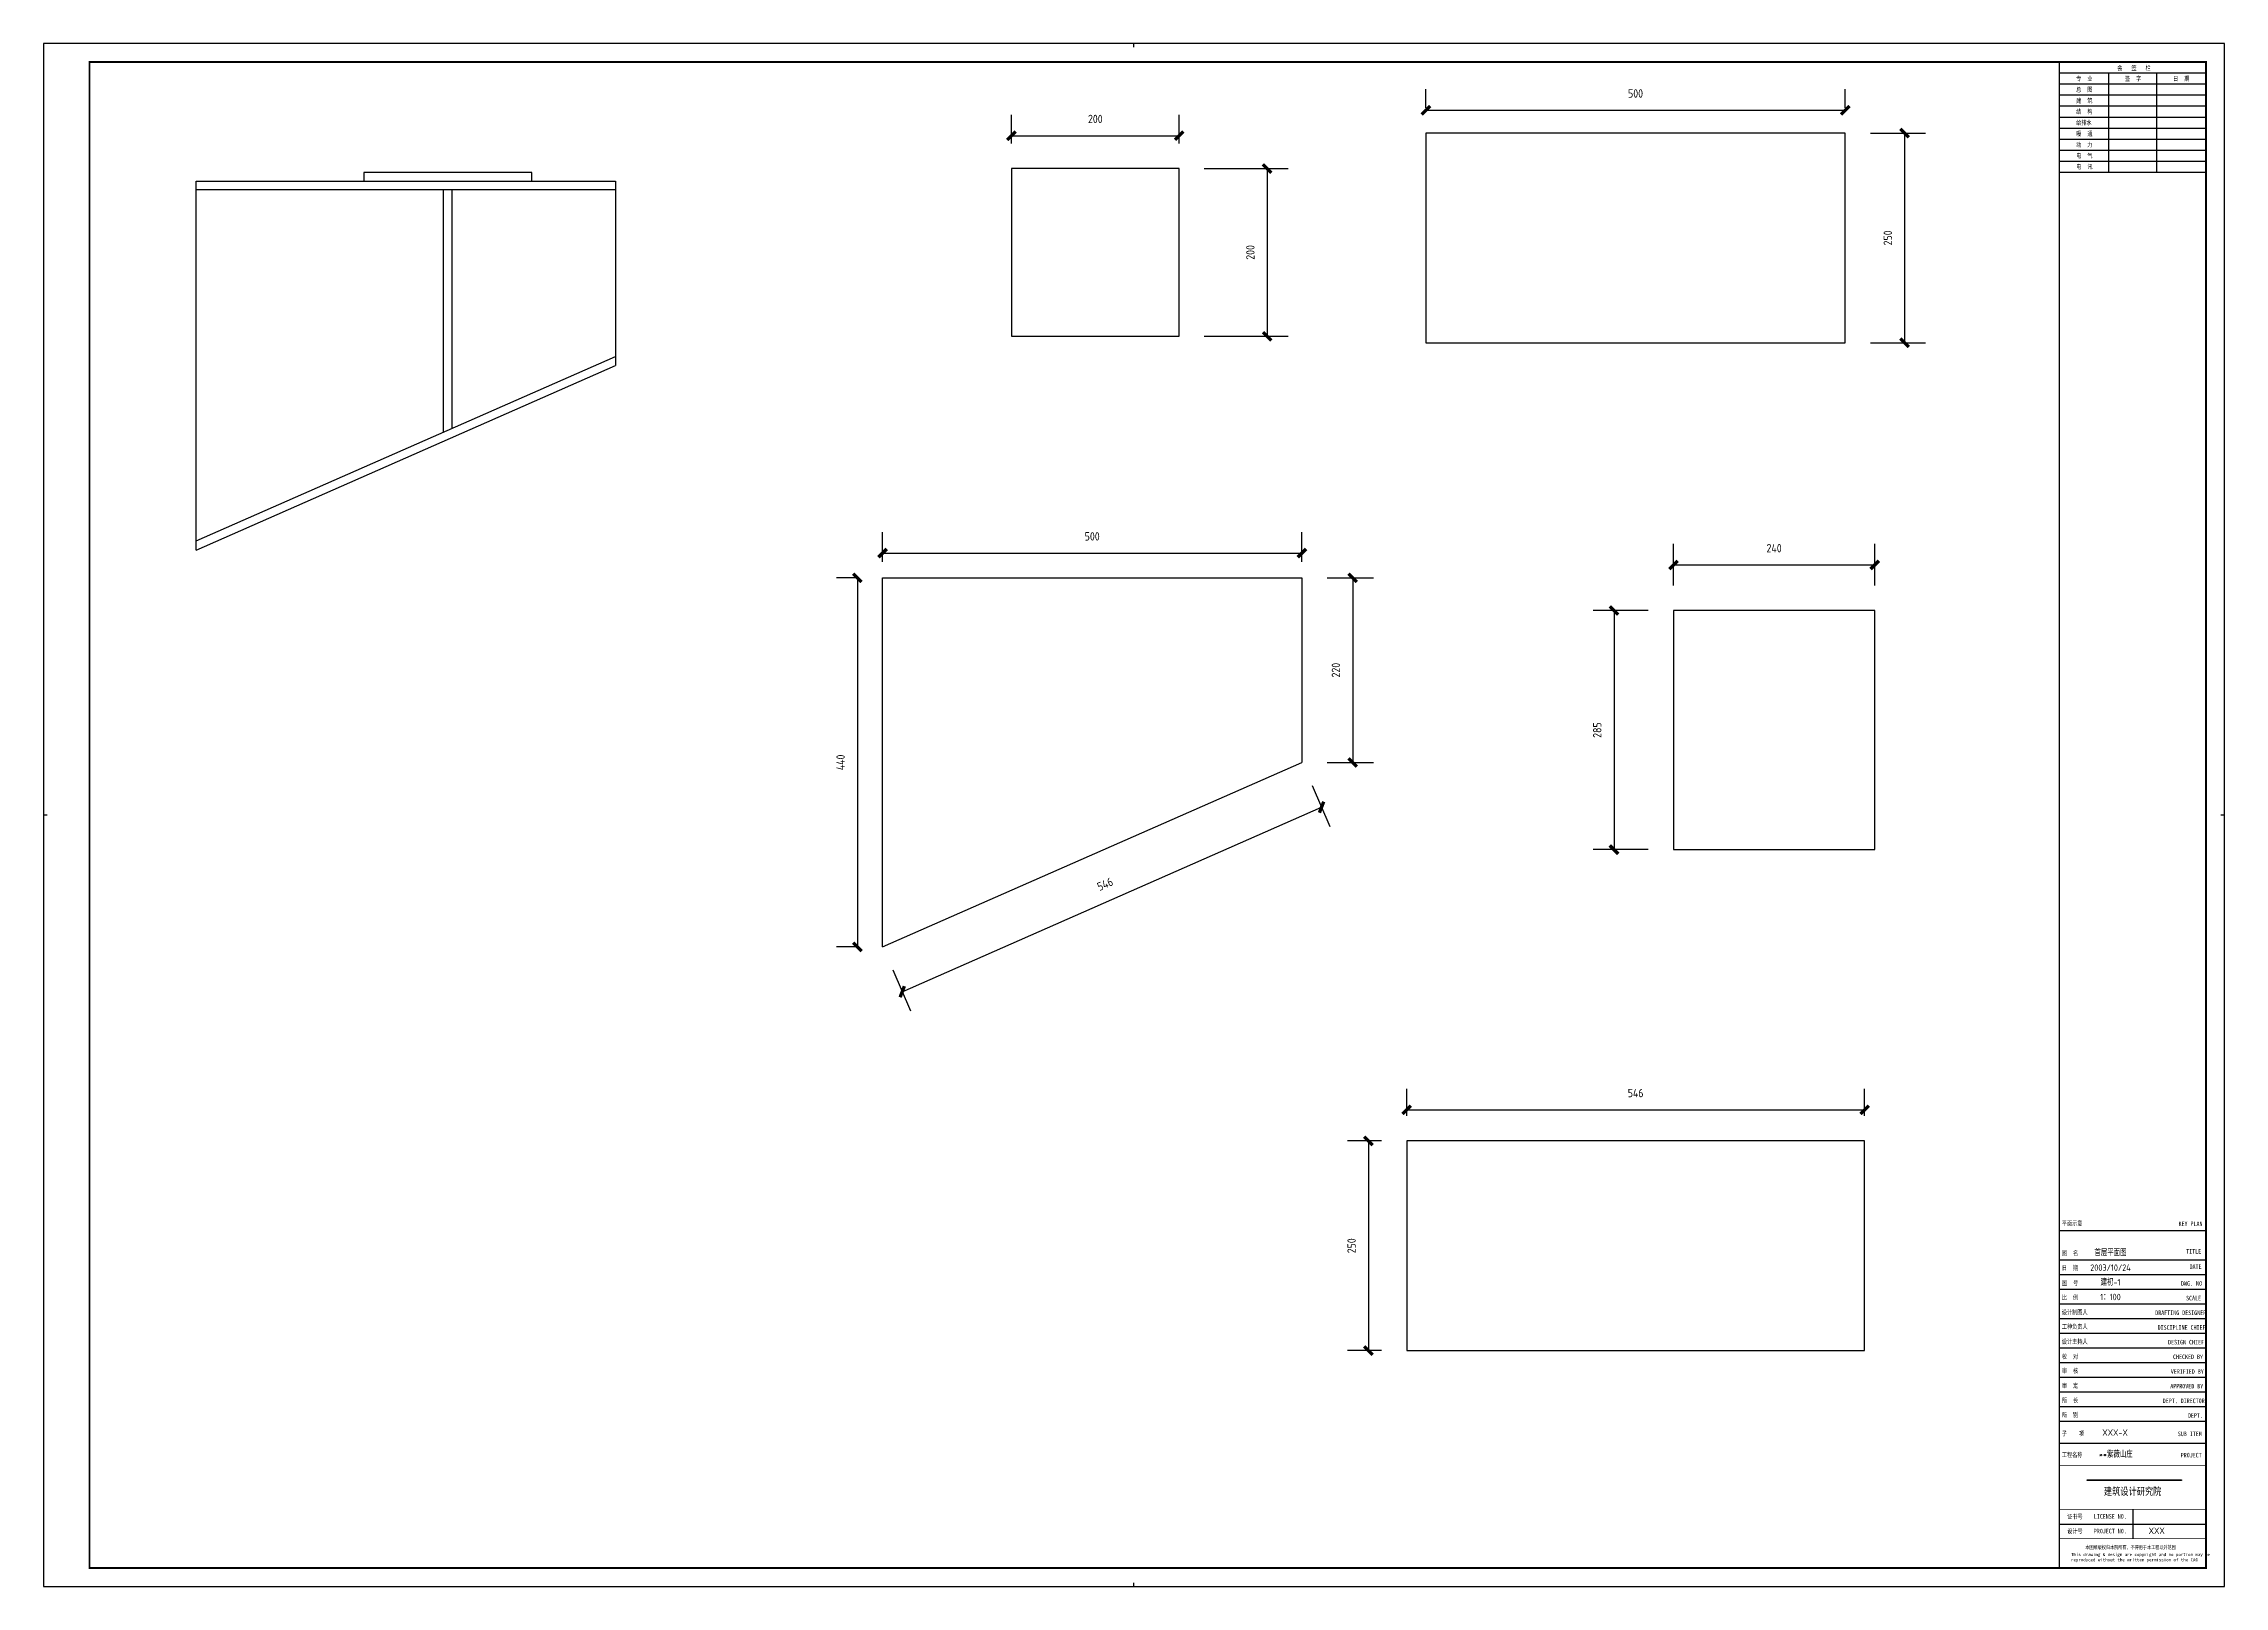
# Model space of a CAD drawing. Extents: x -9001 to 151288, y 75886 to 362543.
# Drawn here: x 21544 to 47547, y 139720 to 158112 of the extents above; entities that cross this region are included whole.
import ezdxf
from ezdxf.enums import TextEntityAlignment as Align

# ---------------------------------------------------------------- set-up
doc = ezdxf.new("R2010")
doc.units = 0
doc.header["$LTSCALE"] = 1000
doc.header["$MEASUREMENT"] = 0
doc.layers.add('PUB_TITLE', color=4, linetype='Continuous')
doc.styles.get("Standard").update_dxf_attribs({"font": 'gbenor.shx', "bigfont": 'gbcbig.shx'})
doc.styles.add('图框', font='')
doc.styles.get('图框').set_extended_font_data('SimSun')
doc.dimstyles.get("Standard").update_dxf_attribs({"dimscale": 100, "dimtxt": 1, "dimasz": 1, "dimexe": 2.5, "dimexo": 3, "dimgap": 1.5, "dimtad": 1, "dimdec": 0, "dimzin": 0, "dimdsep": 46, "dimtxsty": 'Standard', "dimblk": 'ARCHTICK', "dimcen": 0.09, "dimadec": 0, "dimazin": 0, "dimtfac": 1, "dimtdec": 0, "dimtix": 1, "dimtmove": 2, "dimatfit": 3, "dimfxl": 1, "dimtolj": 1, "dimtzin": 0, "dimarcsym": 0})

# ---------------------------------------------------------------- blocks, each defined once
blk = doc.blocks.new('$titleblk$00000167')
blk.add_hatch(color=256).paths.add_polyline_path([(-74.9, 58.1), (-74.9, 57.7), (-23.4, 57.7), (-23.4, 58.1)])
for p, q in [((-594.5, 839), (-594.5, 841)), ((-90, 825), (-10, 825)), ((-63, 771), (-63, 825)), ((-37, 825), (-37, 771)), ((-90, 819), (-10, 819)), ((-90, 813), (-10, 813)), ((-90, 807), (-10, 807)), ((-90, 801), (-10, 801)), ((-90, 795), (-10, 795)), ((-90, 789), (-10, 789)), ((-90, 783), (-10, 783)), ((-90, 777), (-10, 777)), ((-90, 771), (-10, 771)), ((-1187, 420.5), (-1189, 420.5)), ((0, 420.5), (-2, 420.5)), ((-90, 194), (-10, 194)), ((-90, 194), (-10, 194)), ((-90, 178), (-10, 178)), ((-90, 170), (-10, 170)), ((-90, 162), (-10, 162)), ((-90, 154), (-10, 154)), ((-90, 146), (-10, 146)), ((-90, 138), (-10, 138)), ((-90, 130), (-10, 130)), ((-90, 122), (-10, 122)), ((-90, 114), (-10, 114)), ((-90, 106), (-10, 106)), ((-90, 98), (-10, 98)), ((-90, 90), (-10, 90)), ((-90, 78), (-10, 78)), ((-50, 42), (-50, 26)), ((-90, 34), (-10, 34)), ((-594.5, 0), (-594.5, 2))]:
    blk.add_line(p, q)
for points in [[(-1189, 0), (0, 0), (0, 841), (-1189, 841)], [(-74.9, 58.1), (-23.4, 58.1), (-23.4, 57.7), (-74.9, 57.7)]]:
    blk.add_lwpolyline(points, close=True)
at = {"const_width": 1}
blk.add_lwpolyline([(-1164, 10), (-10, 10), (-10, 831), (-1164, 831)], close=True, dxfattribs=at)
for points, const_width in [([(-90, 831), (-90, 10)], 0.8), ([(-90, 831), (-90, 767)], 0.8), ([(-10, 767), (-10, 831), (-90, 831)], 0.8), ([(-90, 10), (-10, 10), (-10, 200)], 0.8), ([(-90, 66), (-10, 66)], 0.4), ([(-90, 42), (-10, 42)], 0.4), ([(-90, 26), (-10, 26)], 0.4)]:
    blk.add_lwpolyline(points, dxfattribs=dict(const_width=const_width))
at = {"style": '图框', "width": 0.8}
for s, height, p in [('专  业', 2.5, (-80.8, 820.7)), ('会   签   栏', 2.5, (-58.4, 826.5)), ('签  字', 2.5, (-54.2, 820.7)), ('日  期', 2.5, (-28, 820.7)), ('总  图', 2.5, (-80.8, 814.7)), ('建  筑', 2.5, (-80.8, 808.7)), ('结  构', 2.5, (-80.8, 802.7)), ('给排水', 2.5, (-80.8, 796.7)), ('动  力', 2.5, (-80.8, 784.7)), ('暖  通', 2.5, (-80.8, 790.7)), ('电  气', 2.5, (-80.8, 778.7)), ('电  讯', 2.5, (-80.8, 772.7)), ('平面示意', 2.5, (-88.6, 196.7)), ('KEY PLAN', 2.5, (-25, 196.4)), ('图  名', 2.5, (-88.6, 180.4)), ('TITLE', 2.5, (-20.8, 181.4)), ('图  号', 2.5, (-88.6, 164.1)), ('日  期', 2.5, (-88.6, 172.4)), ('DWG. NO', 2.5, (-23.6, 163.9)), ('DATE', 2.5, (-19, 173.1)), ('比  例', 2.5, (-88.6, 156.3)), ('SCALE', 2.5, (-20.9, 155.9)), ('设计制图人', 2.5, (-88.6, 148.2)), ('工种负责人', 2.5, (-88.6, 140.4)), ('DRAFTING DESIGNER', 2.5, (-37.7, 147.9)), ('设计主持人', 2.5, (-88.6, 132.2)), ('DISCIPLINE CHIEF', 2.5, (-36.4, 139.9)), ('DESIGN CHIEF', 2.5, (-30.7, 131.9)), ('校  对', 2.5, (-88.6, 124.1)), ('审  核', 2.5, (-88.6, 116.3)), ('CHECKED BY', 2.5, (-28, 123.9)), ('审  定', 2.5, (-88.6, 108.2)), ('APPROVED BY', 2.5, (-29.5, 107.9)), ('VERIFIED BY', 2.5, (-29.2, 115.9)), ('所  长', 2.5, (-88.6, 100.2)), ('所  别', 2.5, (-88.6, 92.3)), ('DEPT. DIRECTOR', 2.5, (-33.6, 99.9)), ('子    项', 2.5, (-88.6, 82.1)), ('SUB ITEM', 2.5, (-25.4, 81.9)), ('DEPT.', 2.5, (-19.9, 91.9)), ('工程名称', 2.5, (-88.6, 70.5)), ('PROJECT', 2.5, (-23.8, 70.3)), ('建筑设计研究院', 4, (-65.7, 49.8)), ('证书号', 2.5, (-85.7, 36.8)), ('LICENSE NO.', 2.5, (-71.2, 36.9)), ('设计号', 2.5, (-85.7, 28.9)), ('PROJECT NO.', 2.5, (-71.2, 28.9)), ('本图纸版权归本院所有，不得用于本工程以外范围', 2, (-75.8, 20.3))]:
    blk.add_text(s, height=height, dxfattribs=at).set_placement(p)
at = {"insert": (-83.6, 18.2), "char_height": 1.7, "width": 72.25, "attachment_point": 1, "style": '图框'}
blk.add_mtext('This drawing & design are copyright and no portion may be reproduced without the written permission of the CAG', dxfattribs=at)
at = {"flags": 4}
for tag, p in [('(扩展图名)', (-62.1, 184.1)), ('图名', (-62.1, 180.1)), ('图号', (-62.1, 164)), ('日期', (-62.1, 172)), ('比例', (-62.1, 156)), ('子项', (-59.6, 82.1)), ('工程名称', (-59.2, 70.2)), ('设计号', (-36.9, 28.6))]:
    blk.add_attdef(tag, text='', height=3.5, dxfattribs=at).set_placement(p, align=Align.CENTER)
for tag, p in [('设计人', (-64.8, 148.1)), ('负责人', (-64.7, 140.3)), ('主持人', (-64.7, 132.3)), ('校对人', (-64.3, 124.4)), ('审核人', (-64, 116.2)), ('审定人', (-64.2, 108)), ('所长', (-64.2, 99.8))]:
    blk.add_attdef(tag, p, '', height=3.5)
blk = doc.blocks.new('_ArchTick')
at = {"color": 0, "linetype": 'ByBlock', "const_width": 0.4}
blk.add_lwpolyline([(-0.5, -0.5), (0.5, 0.5)], dxfattribs=at)
blk = doc.blocks.new('*D335')
at = {"color": 0, "lineweight": -2}
for p, q in [((31547, 151933), (31547, 152288)), ((36547, 151933), (36547, 152288)), ((31547, 152038), (36547, 152038))]:
    blk.add_line(p, q, dxfattribs=at)
at = {"layer": 'Defpoints', "color": 0}
for p in [(36547, 152038), (31547, 151633), (36547, 151633)]:
    blk.add_point(p, dxfattribs=at)
at = {"color": 0, "lineweight": -2, "xscale": 100, "yscale": 100, "zscale": 100, "rotation": 180}
blk.add_blockref('_ArchTick', (31547, 152038), dxfattribs=at)
at = {"color": 0, "lineweight": -2, "xscale": 100, "yscale": 100, "zscale": 100}
blk.add_blockref('_ArchTick', (36547, 152038), dxfattribs=at)
at = {"color": 0, "insert": (34047, 152238), "char_height": 100, "attachment_point": 5}
blk.add_mtext('\\A1;500', dxfattribs=at)
blk = doc.blocks.new('*D336')
at = {"color": 0, "lineweight": -2}
for p, q in [((31247, 151743), (30997, 151743)), ((31247, 151743), (31247, 147343)), ((31247, 147343), (30997, 147343))]:
    blk.add_line(p, q, dxfattribs=at)
at = {"layer": 'Defpoints', "color": 0}
for p in [(31547, 151743), (31247, 147343), (31547, 147343)]:
    blk.add_point(p, dxfattribs=at)
at = {"color": 0, "lineweight": -2, "xscale": 100, "yscale": 100, "zscale": 100}
for p, rotation in [((31247, 151743), 90), ((31247, 147343), 270)]:
    blk.add_blockref('_ArchTick', p, dxfattribs=dict(at, rotation=rotation))
at = {"color": 0, "insert": (31047, 149543), "char_height": 100, "attachment_point": 5, "rotation": 90}
blk.add_mtext('\\A1;440', dxfattribs=at)
blk = doc.blocks.new('*D337')
at = {"color": 0, "lineweight": -2}
for p, q in [((36847, 151743), (37403, 151743)), ((37153, 151743), (37153, 149543)), ((36847, 149543), (37403, 149543))]:
    blk.add_line(p, q, dxfattribs=at)
at = {"layer": 'Defpoints', "color": 0}
for p in [(36547, 151743), (36547, 149543), (37153, 149543)]:
    blk.add_point(p, dxfattribs=at)
at = {"color": 0, "lineweight": -2, "xscale": 100, "yscale": 100, "zscale": 100}
for p, rotation in [((37153, 151743), 90), ((37153, 149543), 270)]:
    blk.add_blockref('_ArchTick', p, dxfattribs=dict(at, rotation=rotation))
at = {"color": 0, "insert": (36953, 150643), "char_height": 100, "attachment_point": 5, "rotation": 90}
blk.add_mtext('\\A1;220', dxfattribs=at)
blk = doc.blocks.new('*D338')
at = {"color": 0, "lineweight": -2}
for p, q in [((36668, 149268), (36882, 148780)), ((31782, 146809), (36782, 149009)), ((31668, 147068), (31882, 146580))]:
    blk.add_line(p, q, dxfattribs=at)
at = {"layer": 'Defpoints', "color": 0}
for p in [(36547, 149543), (36782, 149009), (31547, 147343)]:
    blk.add_point(p, dxfattribs=at)
at = {"color": 0, "lineweight": -2, "xscale": 100, "yscale": 100, "zscale": 100}
for p, rotation in [((36782, 149009), 23.74949449286677), ((31782, 146809), 203.7494944928667)]:
    blk.add_blockref('_ArchTick', p, dxfattribs=dict(at, rotation=rotation))
at = {"color": 0, "insert": (34201, 148092), "char_height": 100, "attachment_point": 5, "rotation": 23.7495}
blk.add_mtext('\\A1;546', dxfattribs=at)
blk = doc.blocks.new('*D339')
at = {"color": 0, "lineweight": -2}
for p, q in [((35384, 156623), (36383, 156623)), ((36133, 156623), (36133, 154623)), ((35384, 154623), (36383, 154623))]:
    blk.add_line(p, q, dxfattribs=at)
at = {"layer": 'Defpoints', "color": 0}
for p in [(35084, 156623), (35084, 154623), (36133, 154623)]:
    blk.add_point(p, dxfattribs=at)
at = {"color": 0, "lineweight": -2, "xscale": 100, "yscale": 100, "zscale": 100}
for p, rotation in [((36133, 156623), 90), ((36133, 154623), 270)]:
    blk.add_blockref('_ArchTick', p, dxfattribs=dict(at, rotation=rotation))
at = {"color": 0, "insert": (35933, 155623), "char_height": 100, "attachment_point": 5, "rotation": 90}
blk.add_mtext('\\A1;200', dxfattribs=at)
blk = doc.blocks.new('*D340')
at = {"color": 0, "lineweight": -2}
for p, q in [((33084, 156923), (33084, 157264)), ((35084, 156923), (35084, 157264)), ((33084, 157014), (35084, 157014))]:
    blk.add_line(p, q, dxfattribs=at)
at = {"layer": 'Defpoints', "color": 0}
for p in [(35084, 157014), (33084, 156623), (35084, 156623)]:
    blk.add_point(p, dxfattribs=at)
at = {"color": 0, "lineweight": -2, "xscale": 100, "yscale": 100, "zscale": 100, "rotation": 180}
blk.add_blockref('_ArchTick', (33084, 157014), dxfattribs=at)
at = {"color": 0, "lineweight": -2, "xscale": 100, "yscale": 100, "zscale": 100}
blk.add_blockref('_ArchTick', (35084, 157014), dxfattribs=at)
at = {"color": 0, "insert": (34084, 157214), "char_height": 100, "attachment_point": 5}
blk.add_mtext('\\A1;200', dxfattribs=at)
blk = doc.blocks.new('*D341')
at = {"color": 0, "lineweight": -2}
for p, q in [((38026, 157346), (38026, 157568)), ((43026, 157346), (43026, 157568)), ((38026, 157318), (43026, 157318))]:
    blk.add_line(p, q, dxfattribs=at)
at = {"layer": 'Defpoints', "color": 0}
for p in [(43026, 157318), (38026, 157046), (43026, 157046)]:
    blk.add_point(p, dxfattribs=at)
at = {"color": 0, "lineweight": -2, "xscale": 100, "yscale": 100, "zscale": 100, "rotation": 180}
blk.add_blockref('_ArchTick', (38026, 157318), dxfattribs=at)
at = {"color": 0, "lineweight": -2, "xscale": 100, "yscale": 100, "zscale": 100}
blk.add_blockref('_ArchTick', (43026, 157318), dxfattribs=at)
at = {"color": 0, "insert": (40526, 157518), "char_height": 100, "attachment_point": 5}
blk.add_mtext('\\A1;500', dxfattribs=at)
blk = doc.blocks.new('*D342')
at = {"color": 0, "lineweight": -2}
for p, q in [((43326, 157046), (43984, 157046)), ((43734, 157046), (43734, 154546)), ((43326, 154546), (43984, 154546))]:
    blk.add_line(p, q, dxfattribs=at)
at = {"layer": 'Defpoints', "color": 0}
for p in [(43026, 157046), (43026, 154546), (43734, 154546)]:
    blk.add_point(p, dxfattribs=at)
at = {"color": 0, "lineweight": -2, "xscale": 100, "yscale": 100, "zscale": 100}
for p, rotation in [((43734, 157046), 90), ((43734, 154546), 270)]:
    blk.add_blockref('_ArchTick', p, dxfattribs=dict(at, rotation=rotation))
at = {"color": 0, "insert": (43534, 155796), "char_height": 100, "attachment_point": 5, "rotation": 90}
blk.add_mtext('\\A1;250', dxfattribs=at)
blk = doc.blocks.new('*D343')
at = {"color": 0, "lineweight": -2}
for p, q in [((40978, 151653), (40978, 152147)), ((43378, 151653), (43378, 152147)), ((40978, 151897), (43378, 151897))]:
    blk.add_line(p, q, dxfattribs=at)
at = {"layer": 'Defpoints', "color": 0}
for p in [(43378, 151897), (40978, 151353), (43378, 151353)]:
    blk.add_point(p, dxfattribs=at)
at = {"color": 0, "lineweight": -2, "xscale": 100, "yscale": 100, "zscale": 100, "rotation": 180}
blk.add_blockref('_ArchTick', (40978, 151897), dxfattribs=at)
at = {"color": 0, "lineweight": -2, "xscale": 100, "yscale": 100, "zscale": 100}
blk.add_blockref('_ArchTick', (43378, 151897), dxfattribs=at)
at = {"color": 0, "insert": (42178, 152097), "char_height": 100, "attachment_point": 5}
blk.add_mtext('\\A1;240', dxfattribs=at)
blk = doc.blocks.new('*D344')
at = {"color": 0, "lineweight": -2}
for p, q in [((40678, 151353), (40019, 151353)), ((40269, 151353), (40269, 148503)), ((40678, 148503), (40019, 148503))]:
    blk.add_line(p, q, dxfattribs=at)
at = {"layer": 'Defpoints', "color": 0}
for p in [(40978, 151353), (40269, 148503), (40978, 148503)]:
    blk.add_point(p, dxfattribs=at)
at = {"color": 0, "lineweight": -2, "xscale": 100, "yscale": 100, "zscale": 100}
for p, rotation in [((40269, 151353), 90), ((40269, 148503), 270)]:
    blk.add_blockref('_ArchTick', p, dxfattribs=dict(at, rotation=rotation))
at = {"color": 0, "insert": (40069, 149928), "char_height": 100, "attachment_point": 5, "rotation": 90}
blk.add_mtext('\\A1;285', dxfattribs=at)
blk = doc.blocks.new('*D345')
at = {"color": 0, "lineweight": -2}
for p, q in [((37797, 145330), (37797, 145651)), ((43257, 145330), (43257, 145651)), ((37797, 145401), (43257, 145401))]:
    blk.add_line(p, q, dxfattribs=at)
at = {"layer": 'Defpoints', "color": 0}
for p in [(43257, 145401), (37797, 145030), (43257, 145030)]:
    blk.add_point(p, dxfattribs=at)
at = {"color": 0, "lineweight": -2, "xscale": 100, "yscale": 100, "zscale": 100, "rotation": 180}
blk.add_blockref('_ArchTick', (37797, 145401), dxfattribs=at)
at = {"color": 0, "lineweight": -2, "xscale": 100, "yscale": 100, "zscale": 100}
blk.add_blockref('_ArchTick', (43257, 145401), dxfattribs=at)
at = {"color": 0, "insert": (40527, 145601), "char_height": 100, "attachment_point": 5}
blk.add_mtext('\\A1;546', dxfattribs=at)
blk = doc.blocks.new('*D346')
at = {"color": 0, "lineweight": -2}
for p, q in [((37497, 145030), (37090, 145030)), ((37340, 145030), (37340, 142530)), ((37497, 142530), (37090, 142530))]:
    blk.add_line(p, q, dxfattribs=at)
at = {"layer": 'Defpoints', "color": 0}
for p in [(37797, 145030), (37340, 142530), (37797, 142530)]:
    blk.add_point(p, dxfattribs=at)
at = {"color": 0, "lineweight": -2, "xscale": 100, "yscale": 100, "zscale": 100}
for p, rotation in [((37340, 145030), 90), ((37340, 142530), 270)]:
    blk.add_blockref('_ArchTick', p, dxfattribs=dict(at, rotation=rotation))
at = {"color": 0, "insert": (37140, 143780), "char_height": 100, "attachment_point": 5, "rotation": 90}
blk.add_mtext('\\A1;250', dxfattribs=at)

msp = doc.modelspace()

# ---------------------------------------------------------------- linework, layer by layer
for p, q in [((43026.2, 157045.6), (38026.2, 157045.6)), ((38026.2, 157045.6), (38026.2, 154545.6)), ((43026.2, 154545.6), (43026.2, 157045.6)), ((26363.5, 156574.2), (25363.5, 156574.2)), ((25363.5, 156574.2), (25363.5, 156474.2)), ((27363.5, 156574.2), (26363.5, 156574.2)), ((27363.5, 156474.2), (27363.5, 156574.2)), ((35083.9, 156622.6), (33083.9, 156622.6)), ((33083.9, 156622.6), (33083.9, 154622.6)), ((35083.9, 154622.6), (35083.9, 156622.6)), ((23363.5, 156474.2), (28363.5, 156474.2)), ((23363.5, 152074.2), (23363.5, 156474.2)), ((23363.5, 156374.2), (28363.5, 156374.2)), ((25363.5, 156474.2), (27363.5, 156474.2)), ((26313.5, 153481.5), (26313.5, 156374.2)), ((26413.5, 153525.5), (26413.5, 156374.2)), ((28363.5, 156474.2), (28363.5, 154274.2)), ((33083.9, 154622.6), (35083.9, 154622.6)), ((38026.2, 154545.6), (43026.2, 154545.6)), ((23363.5, 152183.5), (28363.5, 154383.5)), ((23363.5, 152074.2), (28363.5, 154274.2)), ((31546.8, 151742.8), (36546.8, 151742.8)), ((31546.8, 147342.8), (31546.8, 151742.8)), ((36546.8, 151742.8), (36546.8, 149542.8)), ((43378.3, 151353.5), (40978.3, 151353.5)), ((40978.3, 151353.5), (40978.3, 148503.5)), ((43378.3, 148503.5), (43378.3, 151353.5)), ((31546.8, 147342.8), (36546.8, 149542.8)), ((40978.3, 148503.5), (43378.3, 148503.5)), ((43256.9, 145030.4), (37796.9, 145030.4)), ((37796.9, 145030.4), (37796.9, 142530.4)), ((43256.9, 142530.4), (43256.9, 145030.4)), ((37796.9, 142530.4), (43256.9, 142530.4))]:
    msp.add_line(p, q)

# ---------------------------------------------------------------- block references
at = {"layer": 'PUB_TITLE', "xscale": 21.86999999999534, "yscale": 21.86999999999534, "zscale": 21.87}
msp.add_blockref('$titleblk$00000167', (47547.2, 139719.5), dxfattribs=at).add_auto_attribs({'比例': '1：100', '图号': '建初-1', '日期': '2003/10/24', '图名': '首层平面图', '子项': 'XXX-X', '工程名称': '**紫薇山庄', '设计号': 'XXX'})

# ---------------------------------------------------------------- dimensions: what is measured, and where the dimension line sits
for base, p1, p2, picture, middle in [((43026.2, 157317.7), (38026.2, 157045.6), (43026.2, 157045.6), '*D341', (40526.2, 157517.7)), ((35083.9, 157014.2), (33083.9, 156622.6), (35083.9, 156622.6), '*D340', (34083.9, 157214.2)), ((36546.8, 152037.6), (31546.8, 151633.1), (36546.8, 151633.1), '*D335', (34046.8, 152237.6)), ((43378.3, 151897.1), (40978.3, 151353.5), (43378.3, 151353.5), '*D343', (42178.3, 152097.1)), ((43256.9, 145400.7), (37796.9, 145030.4), (43256.9, 145030.4), '*D345', (40526.9, 145600.7))]:
    dim = msp.add_linear_dim(base=base, p1=p1, p2=p2, dimstyle='Standard', override={"dimlfac": 0.1})
    dim.commit()
    dim.dimension.update_dxf_attribs({"geometry": picture, "text_midpoint": middle})
for base, p1, p2, picture, middle in [((43734, 154545.6), (43026.2, 157045.6), (43026.2, 154545.6), '*D342', (43534, 155795.6)), ((36133.5, 154622.6), (35083.9, 156622.6), (35083.9, 154622.6), '*D339', (35933.5, 155622.6)), ((31246.8, 147342.8), (31546.8, 151742.8), (31546.8, 147342.8), '*D336', (31046.8, 149542.8)), ((37152.7, 149542.8), (36546.8, 151742.8), (36546.8, 149542.8), '*D337', (36952.7, 150642.8)), ((40268.6, 148503.5), (40978.3, 151353.5), (40978.3, 148503.5), '*D344', (40068.6, 149928.5)), ((37339.5, 142530.4), (37796.9, 145030.4), (37796.9, 142530.4), '*D346', (37139.5, 143780.4))]:
    dim = msp.add_linear_dim(base=base, p1=p1, p2=p2, angle=90, dimstyle='Standard', override={"dimlfac": 0.1})
    dim.commit()
    dim.dimension.update_dxf_attribs({"geometry": picture, "text_midpoint": middle})
dim = msp.add_aligned_dim(p1=(31546.8, 147342.8), p2=(36546.8, 149542.8), distance=-583.3, dimstyle='Standard', override={"dimlfac": 0.1})
dim.commit()
dim.dimension.update_dxf_attribs({"geometry": '*D338', "text_midpoint": (34201.2, 148092)})

doc.saveas('drawing.dxf')
